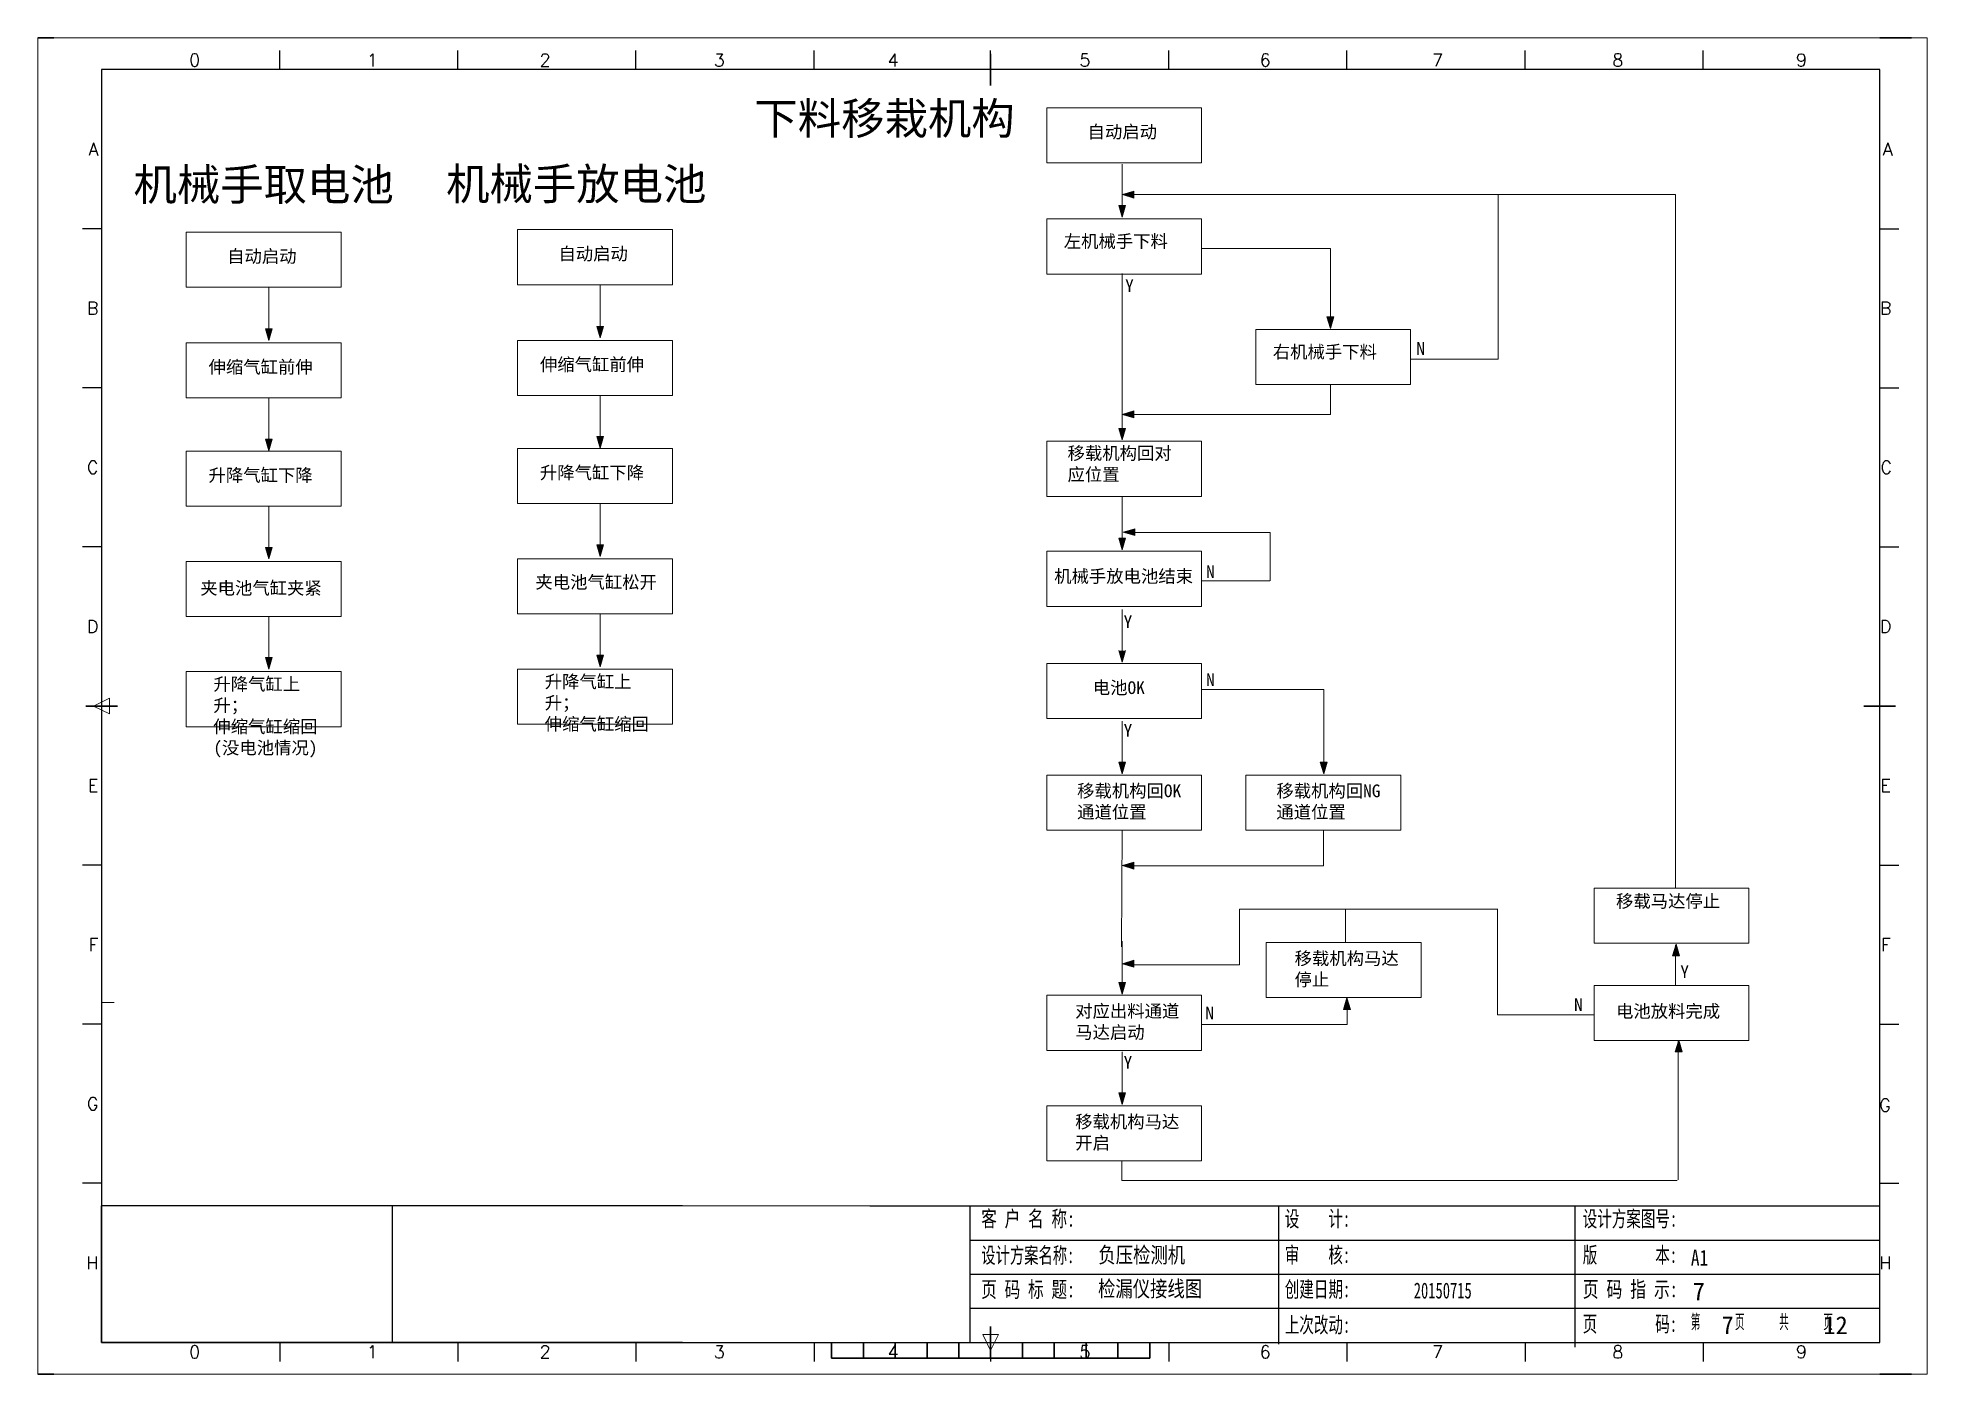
# Model space of a CAD drawing. Extents: x 2511 to 8703, y -745 to 3310.
# Drawn here: x 3460.8 to 3757.8, y -513 to -303 of the extents above; entities that cross this region are included whole.
import ezdxf
from ezdxf.enums import TextEntityAlignment as Align

# ---------------------------------------------------------------- set-up
doc = ezdxf.new("R2010")
doc.units = 0
doc.header["$MEASUREMENT"] = 0
doc.layers.add('AE_BOR', color=1, linetype='Continuous')
doc.layers.add('MISC', color=2, linetype='Continuous')
doc.styles.add('Standard0.67', font='', dxfattribs={"width": 0.67})
doc.styles.add('Standard_0.8', font='', dxfattribs={"width": 0.8})
doc.styles.add('WD', font='romans.shx', dxfattribs={"bigfont": 'gbcbig.shx'})
doc.styles.add('样式 0', font='')
doc.styles.get('Standard0.67').set_extended_font_data('FangSong_GB2312')
doc.styles.get('Standard_0.8').set_extended_font_data('FangSong_GB2312')
doc.styles.get('样式 0').set_extended_font_data('KaiTi_GB2312')

msp = doc.modelspace()

# ---------------------------------------------------------------- texts
at = {"lineweight": 0, "attachment_point": 1}
for s, insert, char_height, width in [('{\\fSimSun|b1|i0|c134|p2;\\C1;下料移栽机构}', (3573.41, -313.14), 5, 42.644), ('{\\fSimSun|b0|i0|c134|p2;自动启动}', (3625.79, -316.74), 2, 14.0642), ('{\\fSimSun|b1|i0|c134|p2;\\C1;机械手取电池}', (3475.81, -323.53), 5, 42.9528), ('{\\fSimSun|b1|i0|c134|p2;\\C1;机械手放电池}', (3524.95, -323.44), 5, 42.644), ('{\\fSimSun|b0|i0|c134|p2;自动启动}', (3542.61, -335.9), 2, 14.0642), ('{\\fSimSun|b0|i0|c134|p2;左机械手下料}', (3622.04, -333.95), 2, 20.5691), ('{\\fSimSun|b0|i0|c134|p2;自动启动}', (3490.53, -336.3), 2, 14.0642), ('{\\fSimSun|b0|i0|c134|p2;Y}', (3631.69, -340.9), 2, 3.9114), ('{\\fSimSun|b0|i0|c134|p2;伸缩气缸前伸}', (3487.61, -353.7), 2, 17.8923), ('{\\fSimSun|b0|i0|c134|p2;伸缩气缸前伸}', (3539.7, -353.3), 2, 17.8923), ('{\\fSimSun|b0|i0|c134|p2;右机械手下料}', (3654.9, -351.32), 2, 20.5691), ('{\\fSimSun|b0|i0|c134|p2;N}', (3677.47, -350.79), 2, 3.9114), ('{\\fSimSun|b0|i0|c134|p2;移载机构回对应位置}', (3622.64, -367.25), 2, 18.1836), ('{\\fSimSun|b0|i0|c134|p2;升降气缸下降}', (3487.61, -370.7), 2, 17.8923), ('{\\fSimSun|b0|i0|c134|p2;升降气缸下降}', (3539.7, -370.31), 2, 17.8923), ('{\\fSimSun|b0|i0|c134|p2;N}', (3644.42, -385.87), 2, 3.9114), ('{\\fSimSun|b0|i0|c134|p2;夹电池气缸夹紧}', (3486.31, -388.44), 2, 20.0295), ('{\\fSimSun|b0|i0|c134|p2;夹电池气缸松开}', (3538.99, -387.5), 2, 20.5388), ('{\\fSimSun|b0|i0|c134|p2;机械手放电池结束}', (3620.54, -386.58), 2, 22.6127), ('{\\fSimSun|b0|i0|c134|p2;Y}', (3631.45, -393.72), 2, 3.9114), ('{\\fSimSun|b0|i0|c134|p2;升降气缸上升；\\P伸缩气缸缩回(没电池情况)}', (3488.37, -403.53), 2, 17.8923), ('{\\fSimSun|b0|i0|c134|p2;升降气缸上升；\\P伸缩气缸缩回}', (3540.46, -403.14), 2, 17.8923), ('{\\fSimSun|b0|i0|c134|p2;电池OK}', (3626.61, -404.09), 2, 18.1836), ('{\\fSimSun|b0|i0|c134|p2;N}', (3644.42, -402.83), 2, 3.9114), ('{\\fSimSun|b0|i0|c134|p2;Y}', (3631.45, -410.79), 2, 3.9114), ('{\\fSimSun|b0|i0|c134|p2;移载机构回OK通道位置}', (3624.14, -420.3), 2, 18.1836), ('{\\fSimSun|b0|i0|c134|p2;移载机构回NG通道位置}', (3655.46, -420.3), 2, 18.1836), ('{\\fSimSun|b0|i0|c134|p2;移载马达停止}', (3708.85, -437.63), 2, 18.1836), ('{\\fSimSun|b0|i0|c134|p2;移载机构马达停止}', (3658.33, -446.63), 2, 18.1836), ('{\\fSimSun|b0|i0|c134|p2;Y}', (3718.96, -448.72), 2, 3.9114), ('{\\fSimSun|b0|i0|c134|p2;N}', (3702.26, -453.91), 2, 3.9114), ('{\\fSimSun|b0|i0|c134|p2;对应出料通道马达启动}', (3623.84, -454.91), 2, 18.1836), ('{\\fSimSun|b0|i0|c134|p2;N}', (3644.29, -455.19), 2, 3.9114), ('{\\fSimSun|b0|i0|c134|p2;电池放料完成}', (3708.85, -454.93), 2, 18.1836), ('{\\fSimSun|b0|i0|c134|p2;Y}', (3631.45, -462.95), 2, 3.9114), ('{\\fSimSun|b0|i0|c134|p2;移载机构马达开启}', (3623.84, -472.29), 2, 18.1836)]:
    msp.add_mtext(s, dxfattribs=dict(at, insert=insert, char_height=char_height, width=width))
at = {"color": 0, "ltscale": 2, "char_height": 2.5, "attachment_point": 1}
for s, insert, width, style in [('{\\fSimSun|b0|i0|c134|p2;\\W0.72;客 户 名 称:}', (3609.07, -487.29), 16.2477, 'Standard0.67'), ('{\\fSimSun|b0|i0|c134|p2;设    计:}', (3656.79, -487.29), 12.0312, 'Standard0.67'), ('{\\fSimSun|b0|i0|c134|p2;设计方案图号:}', (3703.62, -487.29), 15.1644, 'Standard0.67'), ('{\\fSimSun|b0|i0|c134|p2;\\W0.66;设计方案名称:}', (3609.07, -493.02), 15.1234, 'Standard0.67'), ('{\\fSimSun|b0|i0|c134|p2;负压检测机}', (3627.48, -492.97), 33.9078, 'Standard_0.8'), ('{\\fSimSun|b0|i0|c134|p2;审    核:}', (3656.79, -492.97), 12.0312, 'Standard0.67'), ('{\\fSimSun|b0|i0|c134|p2;版        本:}', (3703.62, -492.97), 16.8498, 'Standard0.67'), ('{\\fSimSun|b0|i0|c134|p2;A1}', (3720.62, -493.41), 33.9078, 'Standard_0.8'), ('{\\fSimSun|b0|i0|c134|p2;\\W0.72;页 码 标 题:}', (3609.07, -498.39), 15.1234, 'Standard0.67'), ('{\\fSimSun|b0|i0|c134|p2;创建日期:}', (3656.79, -498.37), 12.0312, 'Standard0.67'), ('{\\fSimSun|b0|i0|c134|p2;20150715}', (3677.06, -498.57), 12.0312, 'Standard0.67'), ('{\\fSimSun|b0|i0|c134|p2;\\W0.73;页 码 指 示:}', (3703.62, -498.37), 16.1995, 'Standard0.67'), ('{\\fSimSun|b0|i0|c134|p2;上次改动:}', (3656.79, -503.96), 12.0312, 'Standard0.67'), ('{\\fSimSun|b0|i0|c134|p2;页        码:}', (3703.62, -503.81), 15.7258, 'Standard0.67'), ('{\\Fromans,gbcbig|c134;第}    {\\Fromans,gbcbig|c134;页}    {\\Fromans,gbcbig|c134;共}    {\\Fromans,gbcbig|c134;页}', (3720.61, -503.57), 33.9078, 'Standard_0.8')]:
    msp.add_mtext(s, dxfattribs=dict(at, insert=insert, width=width, style=style))
at = {"layer": 'MISC', "color": 0, "attachment_point": 1}
for s, insert, char_height, width, style in [('{\\fSimSun|b0|i0|c134|p2;检漏仪接线图}', (3627.43, -498.29), 2.5, 24.1794, 'Standard_0.8'), ('7', (3720.91, -498.58), 2.8, 3.07, '样式 0'), ('7', (3725.45, -503.87), 2.8, 3.07, '样式 0'), ('12', (3741.46, -503.87), 2.8, 3.07, '样式 0')]:
    msp.add_mtext(s, dxfattribs=dict(at, insert=insert, char_height=char_height, width=width, style=style))

# ---------------------------------------------------------------- blocks, each defined once
blk = doc.blocks.new('gb_a2_a')
for p, q in [((584, 410), (25, 410)), ((25, 410), (25, 10)), ((584, 10), (584, 410)), ((25, 10), (584, 10))]:
    blk.add_line(p, q)
at = {"lineweight": 9, "ltscale": 0.1}
blk.add_line((25, 116.86), (29, 116.86), dxfattribs=at)
at = {"layer": 'AE_BOR', "lineweight": 30}
for p, q in [((10, 420), (4.93, 420)), ((594, 420), (584, 420)), ((4.93, 0), (10, 0)), ((594, 0), (584, 0))]:
    blk.add_line(p, q, dxfattribs=at)
at = {"layer": 'AE_BOR', "color": 1, "lineweight": 15}
for p, q in [((4.93, 420), (598.93, 420)), ((4.93, 0), (4.93, 420)), ((598.93, 420), (598.93, 0)), ((22.5, 210), (27.5, 212.5)), ((27.5, 207.5), (22.5, 210)), ((27.5, 212.5), (27.5, 207.5)), ((304.5, 7.5), (302, 12.5)), ((302, 12.5), (307, 12.5)), ((307, 12.5), (304.5, 7.5)), ((598.93, 0), (4.93, 0))]:
    blk.add_line(p, q, dxfattribs=at)
at = {"layer": 'AE_BOR'}
for p, q in [((81, 410), (81, 416)), ((137, 410), (137, 416)), ((193, 410), (193, 416)), ((249, 410), (249, 416)), ((304.5, 410), (304.5, 416)), ((360.5, 410), (360.5, 416)), ((416.5, 410), (416.5, 416)), ((472.5, 410), (472.5, 416)), ((528.5, 410), (528.5, 416)), ((25, 360), (19, 360)), ((584, 360), (590, 360)), ((25, 310), (19, 310)), ((584, 310), (590, 310)), ((25, 260), (19, 260)), ((584, 260), (590, 260)), ((25, 160), (19, 160)), ((584, 160), (590, 160)), ((25, 110), (19, 110)), ((584, 110), (590, 110)), ((25, 60), (19, 60)), ((584, 60), (590, 60)), ((81, 10), (81, 4)), ((137, 10), (137, 4)), ((193, 10), (193, 4)), ((249, 10), (249, 4)), ((304.5, 10), (304.5, 4)), ((360.5, 10), (360.5, 4)), ((416.5, 10), (416.5, 4)), ((472.5, 10), (472.5, 4)), ((528.5, 10), (528.5, 4))]:
    blk.add_line(p, q, dxfattribs=at)
at = {"layer": 'AE_BOR', "color": 2, "lineweight": 30}
for p, q in [((304.5, 405), (304.5, 415)), ((20, 210), (30, 210)), ((579, 210), (589, 210)), ((304.5, 10), (304.5, 15)), ((304.5, 15), (304.5, 5)), ((254.5, 5), (254.5, 10)), ((264.5, 5), (264.5, 10)), ((274.5, 5), (274.5, 10)), ((284.5, 5), (284.5, 10)), ((294.5, 5), (294.5, 10)), ((304.5, 10), (304.5, 5)), ((314.5, 5), (314.5, 10)), ((324.5, 5), (324.5, 10)), ((334.5, 5), (334.5, 10)), ((344.5, 5), (344.5, 10)), ((354.5, 5), (354.5, 10)), ((254.5, 5), (354.5, 5))]:
    blk.add_line(p, q, dxfattribs=at)
at = {"layer": 'AE_BOR', "style": 'WD'}
for s, p in [('0', (54.27, 411)), ('1', (110.12, 411)), ('2', (164.42, 411)), ('3', (219.22, 411)), ('4', (273.82, 411)), ('5', (334.12, 411)), ('6', (390.81, 411)), ('7', (445.01, 411)), ('8', (501.67, 411)), ('9', (559.4, 411)), ('0', (54.27, 5)), ('1', (110.12, 5)), ('2', (164.42, 5)), ('3', (219.22, 5)), ('4', (273.82, 5)), ('5', (334.12, 5)), ('6', (390.81, 5)), ('7', (445.01, 5)), ('8', (501.67, 5)), ('9', (559.4, 5))]:
    blk.add_text(s, height=4, dxfattribs=at).set_placement(p, align=Align.CENTER)
for s, p in [('A', (24, 385)), ('A', (588.05, 385)), ('B', (24, 335)), ('B', (587.67, 335)), ('C', (24, 285)), ('C', (587.86, 285)), ('D', (24, 235)), ('D', (587.67, 235)), ('E', (24, 185)), ('E', (587.48, 185)), ('F', (24, 135)), ('F', (587.48, 135)), ('F', (587.48, 135)), ('G', (24, 85)), ('G', (587.48, 84.56)), ('H', (24, 35)), ('H', (587.67, 35))]:
    blk.add_text(s, height=4, dxfattribs=at).set_placement(p, align=Align.MIDDLE_RIGHT)

# ---------------------------------------------------------------- hatches: boundary and pattern name
at = {"lineweight": 0}
for points in [[(3631.22, -329.32), (3630.68, -329.32), (3631.22, -331.15)], [(3631.76, -329.32), (3631.22, -329.32), (3631.22, -331.15)], [(3633.08, -327.61), (3633.08, -327.07), (3631.25, -327.61)], [(3633.08, -328.15), (3633.08, -327.61), (3631.25, -327.61)], [(3663.95, -346.81), (3663.41, -346.81), (3663.95, -348.63)], [(3664.49, -346.81), (3663.95, -346.81), (3663.95, -348.63)], [(3497.08, -348.7), (3496.54, -348.7), (3497.08, -350.53)], [(3497.62, -348.7), (3497.08, -348.7), (3497.08, -350.53)], [(3549.17, -348.31), (3548.63, -348.31), (3549.17, -350.13)], [(3549.7, -348.31), (3549.17, -348.31), (3549.17, -350.13)], [(3633.04, -362.15), (3633.04, -361.61), (3631.21, -362.15)], [(3633.04, -362.69), (3633.04, -362.15), (3631.21, -362.15)], [(3631.22, -364.35), (3630.68, -364.35), (3631.22, -366.17)], [(3631.76, -364.35), (3631.22, -364.35), (3631.22, -366.17)], [(3497.08, -366.03), (3496.54, -366.03), (3497.08, -367.86)], [(3497.62, -366.03), (3497.08, -366.03), (3497.08, -367.86)], [(3549.17, -365.63), (3548.63, -365.63), (3549.17, -367.46)], [(3549.7, -365.63), (3549.17, -365.63), (3549.17, -367.46)], [(3633.21, -380.67), (3633.21, -380.13), (3631.39, -380.67)], [(3497.08, -383.04), (3496.54, -383.04), (3497.08, -384.86)], [(3497.62, -383.04), (3497.08, -383.04), (3497.08, -384.86)], [(3549.17, -382.64), (3548.63, -382.64), (3549.17, -384.47)], [(3549.7, -382.64), (3549.17, -382.64), (3549.17, -384.47)], [(3631.22, -381.62), (3630.68, -381.62), (3631.22, -383.44)], [(3631.76, -381.62), (3631.22, -381.62), (3631.22, -383.44)], [(3633.21, -381.2), (3633.21, -380.67), (3631.39, -380.67)], [(3497.08, -400.37), (3496.54, -400.37), (3497.08, -402.2)], [(3497.62, -400.37), (3497.08, -400.37), (3497.08, -402.2)], [(3549.17, -399.98), (3548.63, -399.98), (3549.17, -401.8)], [(3549.7, -399.98), (3549.17, -399.98), (3549.17, -401.8)], [(3631.22, -399.25), (3630.68, -399.25), (3631.22, -401.08)], [(3631.76, -399.25), (3631.22, -399.25), (3631.22, -401.08)], [(3631.22, -416.81), (3630.68, -416.81), (3631.22, -418.64)], [(3631.76, -416.81), (3631.22, -416.81), (3631.22, -418.64)], [(3662.9, -416.81), (3662.36, -416.81), (3662.9, -418.64)], [(3663.44, -416.81), (3662.9, -416.81), (3662.9, -418.64)], [(3633.08, -433.05), (3633.08, -432.51), (3631.25, -433.05)], [(3633.08, -433.59), (3633.08, -433.05), (3631.25, -433.05)], [(3717.75, -447.23), (3718.29, -447.23), (3718.29, -445.4)], [(3718.29, -447.23), (3718.83, -447.23), (3718.29, -445.4)], [(3633.08, -448.47), (3633.08, -447.93), (3631.25, -448.47)], [(3633.08, -449), (3633.08, -448.47), (3631.25, -448.47)], [(3631.22, -451.4), (3630.68, -451.4), (3631.22, -453.23)], [(3631.76, -451.4), (3631.22, -451.4), (3631.22, -453.23)], [(3666.02, -455.64), (3666.55, -455.64), (3666.55, -453.81)], [(3666.55, -455.64), (3667.09, -455.64), (3666.55, -453.81)], [(3718.17, -462.33), (3718.71, -462.33), (3718.71, -460.5)], [(3718.71, -462.33), (3719.25, -462.33), (3718.71, -460.5)], [(3631.22, -468.77), (3630.68, -468.77), (3631.22, -470.6)], [(3631.76, -468.77), (3631.22, -468.77), (3631.22, -470.6)]]:
    msp.add_hatch(color=256, dxfattribs=at).paths.add_polyline_path(points)

# ---------------------------------------------------------------- linework, layer by layer
for p, q in [((3631.22, -322.85), (3631.22, -331.15)), ((3631.22, -331.15), (3630.68, -329.32)), ((3630.68, -329.32), (3631.76, -329.32)), ((3631.22, -331.15), (3631.76, -329.32)), ((3631.25, -327.61), (3633.08, -327.07)), ((3631.25, -327.61), (3633.08, -328.15)), ((3718.21, -327.58), (3631.46, -327.58)), ((3633.08, -327.07), (3633.08, -328.15)), ((3690.35, -353.48), (3690.35, -327.58)), ((3718.21, -436.6), (3718.21, -327.58)), ((3643.71, -336.06), (3663.95, -336.06)), ((3663.95, -336.06), (3663.95, -348.63)), ((3631.22, -340.01), (3631.22, -366.17)), ((3631.22, -340.34), (3631.22, -348.63)), ((3497.08, -342.23), (3497.08, -350.53)), ((3549.17, -341.84), (3549.17, -350.13)), ((3663.95, -348.63), (3663.41, -346.81)), ((3663.41, -346.81), (3664.49, -346.81)), ((3663.95, -348.63), (3664.49, -346.81)), ((3497.08, -350.53), (3496.54, -348.7)), ((3496.54, -348.7), (3497.62, -348.7)), ((3497.08, -350.53), (3497.62, -348.7)), ((3549.17, -350.13), (3548.63, -348.31)), ((3548.63, -348.31), (3549.7, -348.31)), ((3549.17, -350.13), (3549.7, -348.31)), ((3676.58, -353.48), (3690.35, -353.48)), ((3549.17, -359.16), (3549.17, -367.46)), ((3663.95, -357.46), (3663.95, -362.16)), ((3497.08, -359.56), (3497.08, -367.86)), ((3631.16, -362.16), (3663.95, -362.16)), ((3631.21, -362.15), (3633.04, -361.61)), ((3631.21, -362.15), (3633.04, -362.69)), ((3633.04, -361.61), (3633.04, -362.69)), ((3631.22, -366.17), (3630.68, -364.35)), ((3630.68, -364.35), (3631.76, -364.35)), ((3631.22, -366.17), (3631.76, -364.35)), ((3497.08, -367.86), (3496.54, -366.03)), ((3496.54, -366.03), (3497.62, -366.03)), ((3497.08, -367.86), (3497.62, -366.03)), ((3549.17, -367.46), (3548.63, -365.63)), ((3548.63, -365.63), (3549.7, -365.63)), ((3549.17, -367.46), (3549.7, -365.63)), ((3497.08, -376.57), (3497.08, -384.86)), ((3549.17, -376.17), (3549.17, -384.47)), ((3631.22, -375.15), (3631.22, -383.44)), ((3631.39, -380.67), (3633.21, -380.13)), ((3633.21, -380.13), (3633.21, -381.2)), ((3497.08, -384.86), (3496.54, -383.04)), ((3496.54, -383.04), (3497.62, -383.04)), ((3497.08, -384.86), (3497.62, -383.04)), ((3549.17, -384.47), (3548.63, -382.64)), ((3548.63, -382.64), (3549.7, -382.64)), ((3549.17, -384.47), (3549.7, -382.64)), ((3631.22, -383.44), (3630.68, -381.62)), ((3630.68, -381.62), (3631.76, -381.62)), ((3631.22, -383.44), (3631.76, -381.62)), ((3631.39, -380.67), (3633.21, -381.2)), ((3633.2, -380.72), (3654.5, -380.72)), ((3654.5, -388.31), (3654.5, -380.72)), ((3643.7, -388.29), (3654.41, -388.29)), ((3497.08, -393.9), (3497.08, -402.2)), ((3549.17, -393.51), (3549.17, -401.8)), ((3631.22, -392.78), (3631.22, -401.08)), ((3497.08, -402.2), (3496.54, -400.37)), ((3496.54, -400.37), (3497.62, -400.37)), ((3497.08, -402.2), (3497.62, -400.37)), ((3549.17, -401.8), (3548.63, -399.98)), ((3548.63, -399.98), (3549.7, -399.98)), ((3549.17, -401.8), (3549.7, -399.98)), ((3631.22, -401.08), (3630.68, -399.25)), ((3631.22, -401.08), (3631.76, -399.25)), ((3643.73, -405.4), (3662.9, -405.4)), ((3662.9, -405.4), (3662.9, -418.64)), ((3631.22, -410.34), (3631.22, -418.64)), ((3631.22, -418.64), (3630.68, -416.81)), ((3630.68, -416.81), (3631.76, -416.81)), ((3631.22, -418.64), (3631.76, -416.81)), ((3662.9, -418.64), (3662.36, -416.81)), ((3662.36, -416.81), (3663.44, -416.81)), ((3662.9, -418.64), (3663.44, -416.81)), ((3631.22, -427.61), (3631.13, -445.84)), ((3662.89, -427.5), (3662.89, -433.07)), ((3631.25, -433.05), (3633.08, -432.51)), ((3631.25, -433.05), (3633.08, -433.59)), ((3633.08, -432.51), (3633.08, -433.59)), ((3633.1, -433.07), (3662.89, -433.07)), ((3690.23, -439.87), (3649.65, -439.87)), ((3649.65, -439.87), (3649.65, -448.16)), ((3666.33, -445.15), (3666.33, -439.87)), ((3690.23, -439.86), (3690.23, -456.48)), ((3631.22, -444.93), (3631.22, -453.23)), ((3718.29, -445.4), (3717.75, -447.23)), ((3718.29, -445.4), (3718.83, -447.23)), ((3631.25, -448.47), (3633.08, -447.93)), ((3631.25, -448.47), (3633.08, -449)), ((3633.08, -447.93), (3633.08, -449)), ((3649.65, -448.16), (3649.65, -448.63)), ((3718.83, -447.23), (3717.75, -447.23)), ((3718.21, -451.87), (3718.21, -445.56)), ((3631.22, -453.23), (3630.68, -451.4)), ((3630.68, -451.4), (3631.76, -451.4)), ((3631.22, -453.23), (3631.76, -451.4)), ((3649.65, -448.63), (3633.06, -448.63)), ((3666.55, -453.81), (3666.02, -455.64)), ((3666.55, -453.81), (3667.09, -455.64)), ((3666.58, -458.02), (3666.58, -453.78)), ((3667.09, -455.64), (3666.02, -455.64)), ((3690.23, -456.48), (3705.4, -456.48)), ((3643.74, -458.02), (3666.58, -458.02)), ((3631.22, -462.3), (3631.22, -470.6)), ((3718.71, -460.5), (3718.17, -462.33)), ((3719.25, -462.33), (3718.17, -462.33)), ((3718.64, -482.45), (3718.64, -460.65)), ((3718.71, -460.5), (3719.25, -462.33)), ((3631.22, -470.6), (3630.68, -468.77)), ((3630.68, -468.77), (3631.76, -468.77)), ((3631.22, -470.6), (3631.76, -468.77)), ((3631.18, -482.51), (3631.18, -479.46)), ((3718.44, -482.51), (3631.18, -482.51))]:
    msp.add_line(p, q, dxfattribs=at)
at = {"color": 0, "ltscale": 2}
for p, q in [((3470.8, -507.97), (3470.8, -486.52)), ((3562.11, -486.52), (3470.8, -486.52)), ((3591.57, -486.52), (3750.3, -486.52)), ((3607.27, -486.52), (3607.27, -507.97)), ((3655.83, -508.23), (3655.83, -486.52)), ((3702.41, -508.73), (3702.41, -486.52)), ((3750.3, -507.97), (3750.3, -486.52)), ((3720.3, -502.61), (3750.3, -502.61)), ((3562.11, -507.97), (3470.8, -507.97)), ((3720.3, -507.97), (3750.3, -507.97))]:
    msp.add_line(p, q, dxfattribs=at)
at = {"color": 0}
msp.add_line((3516.45, -486.52), (3516.45, -507.97), dxfattribs=at)
at = {"lineweight": 9, "ltscale": 0.1}
for p, q in [((3562.11, -486.52), (3591.57, -486.52)), ((3562.11, -507.97), (3591.57, -507.97)), ((3590.21, -507.97), (3590.21, -507.97)), ((3590.21, -507.97), (3590.21, -507.97))]:
    msp.add_line(p, q, dxfattribs=at)
for p, q in [((3607.27, -491.89), (3651.52, -491.89)), ((3651.52, -491.89), (3720.3, -491.89)), ((3720.3, -491.89), (3750.3, -491.89)), ((3607.27, -497.25), (3651.52, -497.25)), ((3651.52, -497.25), (3720.3, -497.25)), ((3720.3, -497.25), (3750.3, -497.25)), ((3607.27, -502.61), (3651.52, -502.61)), ((3651.52, -502.61), (3720.3, -502.61)), ((3591.57, -507.97), (3651.52, -507.97)), ((3591.57, -507.97), (3651.52, -507.97)), ((3651.52, -507.97), (3720.3, -507.97))]:
    msp.add_line(p, q)
at = {"lineweight": 0}
for points in [[(3619.37, -313.95), (3643.71, -313.95), (3643.71, -322.6), (3619.37, -322.6)], [(3619.37, -331.43), (3643.71, -331.43), (3643.71, -340.09), (3619.37, -340.09)], [(3484.11, -333.51), (3508.45, -333.51), (3508.45, -342.17), (3484.11, -342.17)], [(3536.2, -333.11), (3560.54, -333.11), (3560.54, -341.77), (3536.2, -341.77)], [(3652.22, -348.8), (3676.56, -348.8), (3676.56, -357.46), (3652.22, -357.46)], [(3484.11, -350.91), (3508.45, -350.91), (3508.45, -359.56), (3484.11, -359.56)], [(3536.2, -350.51), (3560.54, -350.51), (3560.54, -359.17), (3536.2, -359.17)], [(3484.11, -367.91), (3508.45, -367.91), (3508.45, -376.57), (3484.11, -376.57)], [(3536.2, -367.51), (3560.54, -367.51), (3560.54, -376.17), (3536.2, -376.17)], [(3619.37, -366.38), (3643.71, -366.38), (3643.71, -375.04), (3619.37, -375.04)], [(3484.11, -385.25), (3508.45, -385.25), (3508.45, -393.91), (3484.11, -393.91)], [(3536.2, -384.85), (3560.54, -384.85), (3560.54, -393.51), (3536.2, -393.51)], [(3619.37, -383.65), (3643.71, -383.65), (3643.71, -392.31), (3619.37, -392.31)], [(3484.11, -402.56), (3508.45, -402.56), (3508.45, -411.22), (3484.11, -411.22)], [(3536.2, -402.16), (3560.54, -402.16), (3560.54, -410.82), (3536.2, -410.82)], [(3619.37, -401.28), (3643.71, -401.28), (3643.71, -409.94), (3619.37, -409.94)], [(3619.37, -418.85), (3643.71, -418.85), (3643.71, -427.5), (3619.37, -427.5)], [(3650.68, -418.85), (3675.02, -418.85), (3675.02, -427.5), (3650.68, -427.5)], [(3705.4, -436.6), (3729.74, -436.6), (3729.74, -445.26), (3705.4, -445.26)], [(3653.86, -445.15), (3678.2, -445.15), (3678.2, -453.8), (3653.86, -453.8)], [(3619.37, -453.43), (3643.71, -453.43), (3643.71, -462.09), (3619.37, -462.09)], [(3705.4, -451.87), (3729.74, -451.87), (3729.74, -460.52), (3705.4, -460.52)], [(3619.37, -470.81), (3643.71, -470.81), (3643.71, -479.46), (3619.37, -479.46)]]:
    msp.add_lwpolyline(points, close=True, dxfattribs=at)

# ---------------------------------------------------------------- block references
at = {"xscale": 0.5, "yscale": 0.5, "zscale": 0.5}
msp.add_blockref('gb_a2_a', (3458.3, -512.97), dxfattribs=at)

msp.set_redraw_order([(e.dxf.handle, doc.entitydb.next_handle()) for e in msp.query("TEXT MTEXT ATTDEF DIMENSION ARC_DIMENSION")])  # texts and dimensions are drawn at this point

doc.saveas('drawing.dxf')
